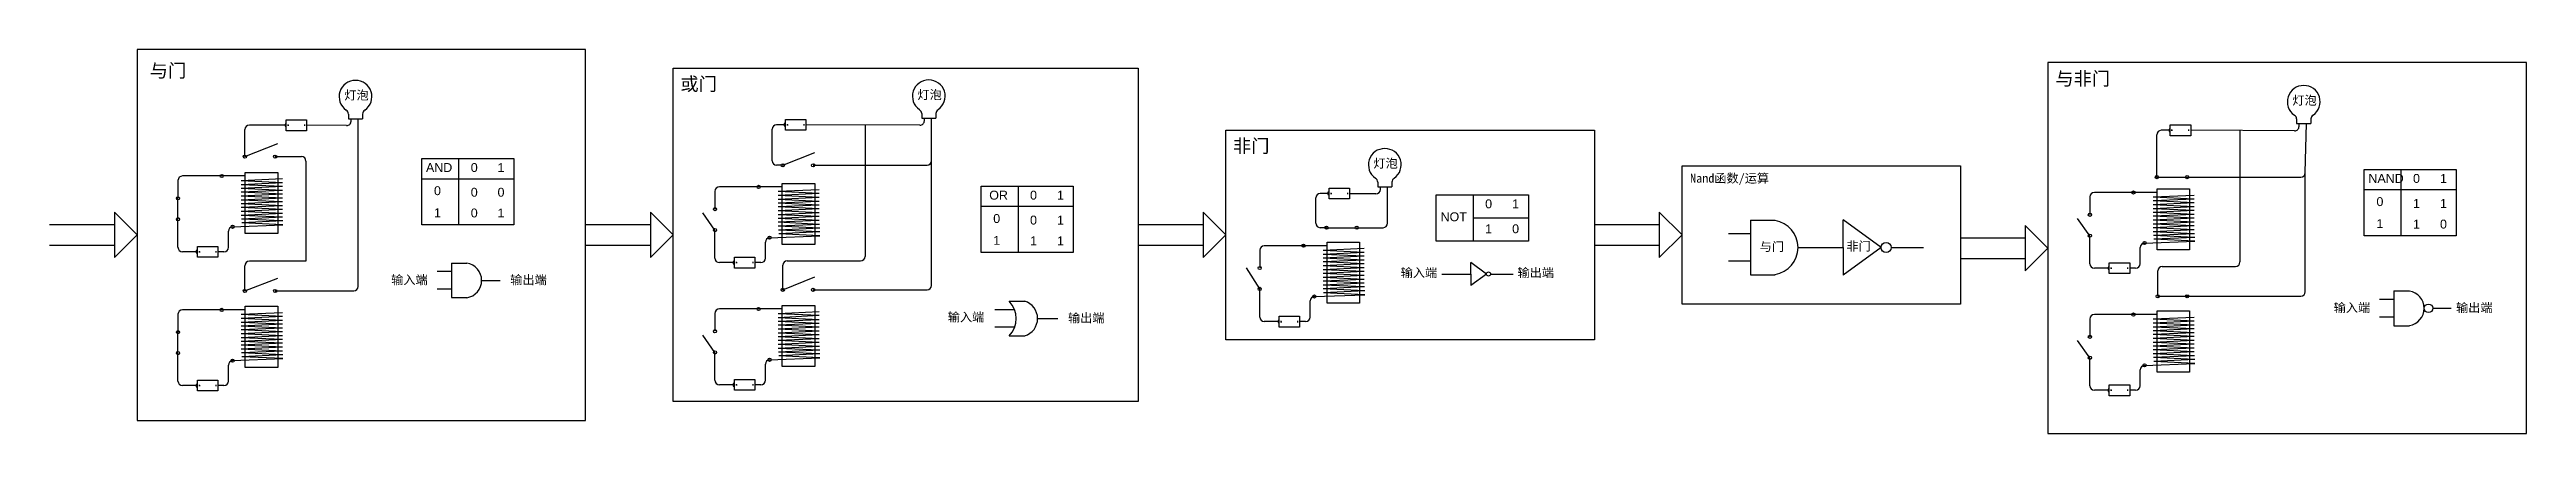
# Model space of a CAD drawing. Header units: inches. Extents: x -6 to 965, y -428 to -142.
# Drawn here: x 136.8 to 247.9, y -176.9 to -159.7 of the extents above; entities that cross this region are included whole.
import ezdxf

# ---------------------------------------------------------------- set-up
doc = ezdxf.new("R2010")
doc.units = ezdxf.units.IN
doc.header["$MEASUREMENT"] = 0
doc.styles.get("Standard").update_dxf_attribs({"font": 'arial.ttf'})

msp = doc.modelspace()

# ---------------------------------------------------------------- texts
at = {"attachment_point": 1}
for s, width, gutter_width, heights, insert, char_height in [('{\\fSimSun|b0|i0|c134|p2;与门}', 8.2197, 0, [0.768], (141.32, -160.33), 0.6), ('{\\fSimSun|b0|i0|c134|p2;或门}', 8.2197, 0, [0.768], (165.12, -160.93), 0.6), ('{\\fSimSun|b0|i0|c134|p2;与非门}', 8.2197, 0, [0.768], (226.78, -160.69), 0.6), ('{\\fSimSun|b0|i0|c134|p2;灯泡}', 1.7021, 1, [0], (150.05, -161.53), 0.4), ('{\\fSimSun|b0|i0|c134|p2;灯泡}', 1.7021, 1, [0], (175.75, -161.51), 0.4), ('{\\fSimSun|b0|i0|c134|p2;灯泡}', 1.7021, 1, [0], (237.41, -161.76), 0.4), ('{\\fSimSun|b0|i0|c134|p2;非门}', 8.2197, 0, [0.768], (189.9, -163.71), 0.6), ('AND', 3.9316, 1, [0], (153.71, -164.78), 0.4), ('0', 3.9316, 1, [0], (155.72, -164.78), 0.4), ('1', 3.9316, 1, [0], (156.92, -164.78), 0.4), ('{\\fSimSun|b0|i0|c134|p2;灯泡}', 1.7021, 1, [0], (196.2, -164.59), 0.4), ('{\\fSimSun|b0|i0|c134|p2;Nand函数/运算}', 4.588, 1, [0], (210.4, -165.26), 0.4), ('NAND', 3.9316, 1, [0], (240.82, -165.27), 0.4), ('0', 3.9316, 1, [0], (242.82, -165.27), 0.4), ('1', 3.9316, 1, [0], (244.03, -165.27), 0.4), ('0', 3.9316, 1, [0], (154.07, -165.82), 0.4), ('0', 3.9316, 1, [0], (155.72, -165.89), 0.4), ('0', 3.9316, 1, [0], (156.92, -165.89), 0.4), ('OR', 3.9316, 1, [0], (178.97, -166.02), 0.4), ('0', 3.9316, 1, [0], (180.8, -166.02), 0.4), ('1', 3.9316, 1, [0], (182.01, -166.02), 0.4), ('0', 3.9316, 1, [0], (201.21, -166.41), 0.4), ('1', 3.9316, 1, [0], (202.42, -166.41), 0.4), ('0', 3.9316, 1, [0], (241.18, -166.31), 0.4), ('1', 3.9316, 1, [0], (242.82, -166.39), 0.4), ('1', 3.9316, 1, [0], (244.03, -166.39), 0.4), ('1', 3.9316, 1, [0], (154.07, -166.81), 0.4), ('0', 3.9316, 1, [0], (155.72, -166.82), 0.4), ('1', 3.9316, 1, [0], (156.92, -166.82), 0.4), ('0', 3.9316, 1, [0], (179.15, -167.07), 0.4), ('0', 3.9316, 1, [0], (180.8, -167.14), 0.4), ('1', 3.9316, 1, [0], (182.01, -167.14), 0.4), ('NOT', 3.9316, 1, [0], (199.21, -166.99), 0.4), ('1', 3.9316, 1, [0], (201.21, -167.53), 0.4), ('0', 3.9316, 1, [0], (202.42, -167.53), 0.4), ('1', 3.9316, 1, [0], (241.18, -167.3), 0.4), ('1', 3.9316, 1, [0], (242.82, -167.32), 0.4), ('0', 3.9316, 1, [0], (244.03, -167.32), 0.4), ('1', 3.9316, 1, [0], (179.15, -168.05), 0.4), ('1', 3.9316, 1, [0], (180.8, -168.07), 0.4), ('1', 3.9316, 1, [0], (182.01, -168.07), 0.4), ('{\\fSimSun|b0|i0|c134|p2;与门}', 1.7021, 1, [0], (213.52, -168.33), 0.4), ('{\\fSimSun|b0|i0|c134|p2;非门}', 1.7021, 1, [0], (217.41, -168.31), 0.4), ('{\\fSimSun|b0|i0|c134|p2;输入端}', 3.9316, 1, [0], (152.15, -169.82), 0.4), ('{\\fSimSun|b0|i0|c134|p2;输出端}', 3.9316, 1, [0], (157.49, -169.82), 0.4), ('{\\fSimSun|b0|i0|c134|p2;输入端}', 3.9316, 1, [0], (197.42, -169.5), 0.4), ('{\\fSimSun|b0|i0|c134|p2;输出端}', 3.9316, 1, [0], (202.66, -169.5), 0.4), ('{\\fSimSun|b0|i0|c134|p2;输入端}', 3.9316, 1, [0], (239.26, -171.07), 0.4), ('{\\fSimSun|b0|i0|c134|p2;输出端}', 3.9316, 1, [0], (244.75, -171.07), 0.4), ('{\\fSimSun|b0|i0|c134|p2;输入端}', 3.9316, 1, [0], (177.11, -171.49), 0.4), ('{\\fSimSun|b0|i0|c134|p2;输出端}', 3.9316, 1, [0], (182.5, -171.53), 0.4)]:
    msp.add_mtext_dynamic_manual_height_columns(s, width=width, gutter_width=gutter_width, heights=heights, dxfattribs=dict(at, insert=insert, char_height=char_height))

# ---------------------------------------------------------------- linework, layer by layer
at = {"color": 85, "true_color": 0x58ba48}
for p, q in [((145.59, -164.49), (145.59, -163.28)), ((147.39, -163.08), (145.79, -163.08)), ((150.15, -163.1), (148.36, -163.08)), ((150.35, -162.9), (150.35, -162.79)), ((150.67, -170.32), (150.67, -162.79)), ((169.23, -164.68), (169.23, -163.26)), ((169.78, -163.06), (169.43, -163.06)), ((175.86, -163.08), (170.75, -163.06)), ((176.06, -162.88), (176.06, -162.77)), ((176.38, -164.68), (176.38, -162.77)), ((237.71, -163.13), (237.71, -163.01)), ((237.99, -165.21), (238.04, -163.01)), ((231.33, -165.41), (231.33, -163.51)), ((231.88, -163.31), (231.53, -163.31)), ((237.51, -163.33), (232.85, -163.31)), ((146.95, -164.49), (148.13, -164.49)), ((148.33, -164.69), (148.33, -169.19)), ((169.71, -164.88), (169.43, -164.88)), ((171.07, -164.88), (176.18, -164.88)), ((232.69, -165.41), (237.79, -165.41)), ((136.83, -167.54), (139.74, -167.54)), ((140.76, -168), (139.74, -166.99)), ((139.74, -166.99), (139.74, -169.02)), ((160.87, -167.54), (163.78, -167.54)), ((164.79, -168), (163.78, -166.99)), ((163.78, -166.99), (163.78, -169.02)), ((185.65, -167.54), (188.56, -167.54)), ((189.58, -168), (188.56, -166.99)), ((188.56, -166.99), (188.56, -169.02)), ((194.09, -167.68), (195.45, -167.68)), ((206.11, -167.54), (209.02, -167.54)), ((210.04, -168), (209.02, -166.99)), ((209.02, -166.99), (209.02, -169.02)), ((226.45, -168.6), (225.43, -167.58)), ((225.43, -167.58), (225.43, -169.61)), ((136.83, -168.47), (139.74, -168.47)), ((140.76, -168), (139.74, -169.02)), ((160.87, -168.47), (163.78, -168.47)), ((164.79, -168), (163.78, -169.02)), ((185.65, -168.47), (188.56, -168.47)), ((189.58, -168), (188.56, -169.02)), ((206.11, -168.47), (209.02, -168.47)), ((210.04, -168), (209.02, -169.02)), ((222.52, -168.13), (225.43, -168.13)), ((226.45, -168.6), (225.43, -169.61)), ((145.59, -170.52), (145.59, -169.39)), ((148.33, -169.19), (145.79, -169.19)), ((222.52, -169.06), (225.43, -169.06)), ((146.95, -170.52), (150.47, -170.52))]:
    msp.add_line(p, q, dxfattribs=at)
for p, q in [((147.5, -163.08), (147.56, -163.08)), ((147.53, -163.11), (147.53, -163.05)), ((148.28, -163.11), (148.28, -163.05)), ((150.23, -162.58), (150.23, -162.79)), ((150.23, -162.79), (150.87, -162.79)), ((150.87, -162.58), (150.87, -162.79)), ((169.89, -163.06), (169.95, -163.06)), ((169.92, -163.09), (169.92, -163.03)), ((170.67, -163.09), (170.67, -163.03)), ((175.94, -162.56), (175.94, -162.77)), ((175.94, -162.77), (176.58, -162.77)), ((176.58, -162.56), (176.58, -162.77)), ((232.01, -163.34), (232.01, -163.28)), ((232.76, -163.34), (232.76, -163.28)), ((237.6, -162.8), (237.6, -163.01)), ((237.6, -163.01), (238.24, -163.01)), ((238.24, -162.8), (238.24, -163.01)), ((145.59, -164.49), (147.07, -163.9)), ((231.98, -163.31), (232.04, -163.31)), ((145.6, -165.36), (142.79, -165.36)), ((147.27, -165.49), (145.43, -165.58)), ((153.53, -165.48), (157.65, -165.48)), ((155.17, -164.57), (155.17, -167.55)), ((231.33, -165.41), (232.69, -165.41)), ((242.28, -165.07), (242.28, -168.04)), ((142.59, -165.56), (142.59, -166.36)), ((142.59, -167.3), (142.59, -166.36)), ((147.27, -165.66), (145.43, -165.58)), ((147.27, -165.66), (145.43, -165.75)), ((147.27, -165.83), (145.43, -165.75)), ((147.27, -165.83), (145.43, -165.92)), ((147.27, -166.01), (145.43, -165.92)), ((147.27, -166.01), (145.43, -166.09)), ((147.27, -166.18), (145.43, -166.09)), ((147.27, -166.18), (145.43, -166.26)), ((147.27, -166.35), (145.43, -166.26)), ((147.27, -166.35), (145.43, -166.44)), ((147.27, -166.52), (145.43, -166.44)), ((147.27, -166.52), (145.43, -166.61)), ((147.27, -166.7), (145.43, -166.61)), ((166.67, -166.05), (166.67, -166.85)), ((169.68, -165.85), (166.87, -165.85)), ((171.35, -165.98), (169.51, -166.06)), ((171.35, -166.15), (169.51, -166.06)), ((171.35, -166.15), (169.51, -166.24)), ((171.35, -166.32), (169.51, -166.24)), ((171.35, -166.32), (169.51, -166.41)), ((171.35, -166.5), (169.51, -166.41)), ((171.35, -166.5), (169.51, -166.58)), ((171.35, -166.67), (169.51, -166.58)), ((180.26, -165.82), (180.26, -168.79)), ((193.61, -167.48), (193.61, -166.34)), ((194.16, -166.14), (193.81, -166.14)), ((194.27, -166.14), (194.33, -166.14)), ((194.3, -166.17), (194.3, -166.11)), ((195.05, -166.17), (195.05, -166.11)), ((196.31, -166.16), (195.13, -166.16)), ((196.39, -165.64), (196.39, -165.85)), ((196.39, -165.85), (197.03, -165.85)), ((196.51, -165.96), (196.51, -165.85)), ((196.83, -167.48), (196.83, -165.85)), ((197.03, -165.64), (197.03, -165.85)), ((200.67, -166.2), (200.67, -168.28)), ((228.33, -166.3), (228.33, -167.1)), ((231.34, -166.1), (228.53, -166.1)), ((233.01, -166.23), (231.16, -166.31)), ((233.01, -166.4), (231.16, -166.31)), ((233.01, -166.4), (231.16, -166.48)), ((233.01, -166.57), (231.16, -166.48)), ((233.01, -166.57), (231.16, -166.66)), ((240.63, -165.97), (244.76, -165.97)), ((142.59, -168.56), (142.59, -167.3)), ((145.04, -167.64), (147.29, -167.55)), ((147.27, -166.7), (145.43, -166.78)), ((147.27, -166.87), (145.43, -166.78)), ((147.27, -166.87), (145.43, -166.95)), ((147.27, -167.04), (145.43, -166.95)), ((147.28, -167.04), (145.43, -167.13)), ((147.28, -167.21), (145.43, -167.13)), ((147.28, -167.21), (145.44, -167.3)), ((147.28, -167.38), (145.44, -167.3)), ((147.29, -167.38), (145.45, -167.47)), ((147.29, -167.55), (145.45, -167.47)), ((166.67, -167.79), (166.13, -167.02)), ((171.35, -166.67), (169.51, -166.75)), ((171.35, -166.84), (169.51, -166.75)), ((171.35, -166.84), (169.51, -166.93)), ((171.35, -167.01), (169.51, -166.93)), ((171.35, -167.01), (169.51, -167.1)), ((171.35, -167.18), (169.51, -167.1)), ((171.35, -167.18), (169.51, -167.27)), ((171.35, -167.36), (169.51, -167.27)), ((171.35, -167.36), (169.51, -167.44)), ((171.35, -167.53), (169.51, -167.44)), ((171.36, -167.53), (169.51, -167.61)), ((171.36, -167.7), (169.51, -167.61)), ((171.37, -167.7), (169.52, -167.79)), ((178.61, -166.72), (182.74, -166.72)), ((194.09, -167.68), (193.81, -167.68)), ((195.45, -167.68), (196.63, -167.68)), ((200.67, -167.24), (203.15, -167.24)), ((213.11, -167.35), (213.11, -169.79)), ((213.11, -167.35), (214.21, -167.35)), ((217.26, -168.57), (217.26, -167.33)), ((218.97, -168.57), (217.26, -167.33)), ((228.33, -168.04), (227.78, -167.27)), ((233.01, -166.74), (231.16, -166.66)), ((233.01, -166.74), (231.16, -166.83)), ((233.01, -166.91), (231.16, -166.83)), ((233.01, -166.91), (231.16, -167)), ((233.01, -167.09), (231.16, -167)), ((233.01, -167.09), (231.16, -167.17)), ((233.01, -167.26), (231.16, -167.17)), ((233.01, -167.26), (231.16, -167.34)), ((233.01, -167.43), (231.16, -167.34)), ((233.01, -167.43), (231.16, -167.52)), ((233.01, -167.6), (231.16, -167.52)), ((233.01, -167.6), (231.16, -167.69)), ((233.01, -167.78), (231.16, -167.69)), ((143.41, -168.76), (142.79, -168.76)), ((143.52, -168.77), (143.58, -168.77)), ((143.55, -168.8), (143.55, -168.73)), ((144.3, -168.8), (144.3, -168.73)), ((144.65, -168.76), (144.38, -168.76)), ((144.85, -168.56), (144.85, -167.84)), ((166.67, -169.05), (166.67, -167.79)), ((168.93, -169.05), (168.93, -168.33)), ((169.12, -168.13), (171.37, -168.04)), ((171.37, -167.87), (169.52, -167.79)), ((171.37, -167.87), (169.53, -167.96)), ((171.37, -168.04), (169.53, -167.96)), ((191.1, -168.69), (191.1, -169.49)), ((194.12, -168.49), (191.3, -168.49)), ((195.78, -168.62), (193.94, -168.71)), ((195.78, -168.79), (193.94, -168.71)), ((195.78, -168.79), (193.94, -168.88)), ((213.11, -167.96), (212.12, -167.96)), ((215.25, -168.57), (217.26, -168.57)), ((217.26, -168.57), (217.26, -169.81)), ((218.97, -168.57), (217.26, -169.81)), ((219.41, -168.57), (220.86, -168.57)), ((228.33, -169.3), (228.33, -168.04)), ((230.58, -169.3), (230.58, -168.57)), ((230.78, -168.37), (233.03, -168.29)), ((233.01, -167.77), (231.17, -167.86)), ((233.01, -167.95), (231.17, -167.86)), ((233.02, -167.95), (231.18, -168.03)), ((233.02, -168.12), (231.18, -168.03)), ((233.03, -168.12), (231.19, -168.2)), ((233.03, -168.29), (231.19, -168.2)), ((145.59, -170.52), (147.07, -169.94)), ((154.85, -169.65), (154.21, -169.65)), ((154.85, -169.27), (154.85, -170.82)), ((154.85, -169.27), (155.55, -169.27)), ((167.49, -169.25), (166.87, -169.25)), ((167.6, -169.25), (167.66, -169.25)), ((167.63, -169.28), (167.63, -169.22)), ((168.38, -169.28), (168.38, -169.22)), ((168.73, -169.25), (168.46, -169.25)), ((191.1, -170.43), (190.51, -169.49)), ((195.78, -168.96), (193.94, -168.88)), ((195.78, -168.96), (193.94, -169.05)), ((195.78, -169.14), (193.94, -169.05)), ((195.78, -169.14), (193.94, -169.22)), ((195.78, -169.31), (193.94, -169.22)), ((195.78, -169.31), (193.94, -169.39)), ((195.78, -169.48), (193.94, -169.39)), ((195.78, -169.48), (193.94, -169.57)), ((195.78, -169.65), (193.94, -169.57)), ((195.78, -169.65), (193.94, -169.74)), ((195.78, -169.83), (193.94, -169.74)), ((195.78, -169.83), (193.94, -169.91)), ((195.78, -170), (193.94, -169.91)), ((199.27, -169.76), (200.56, -169.76)), ((200.56, -169.76), (200.56, -169.25)), ((201.27, -169.76), (200.56, -169.25)), ((200.56, -169.76), (200.56, -170.27)), ((201.27, -169.76), (200.56, -170.27)), ((201.45, -169.76), (202.46, -169.76)), ((213.11, -169.18), (212.12, -169.18)), ((213.11, -169.79), (214.21, -169.79)), ((229.15, -169.5), (228.53, -169.5)), ((229.25, -169.5), (229.31, -169.5)), ((229.28, -169.53), (229.28, -169.47)), ((230.03, -169.53), (230.03, -169.47)), ((230.38, -169.5), (230.12, -169.5)), ((154.85, -170.44), (154.21, -170.44)), ((154.85, -170.82), (155.55, -170.82)), ((156.21, -170.05), (157.04, -170.05)), ((179.86, -170.98), (180.56, -170.98)), ((191.1, -171.69), (191.1, -170.43)), ((193.36, -171.69), (193.36, -170.97)), ((193.55, -170.77), (195.81, -170.69)), ((195.78, -170), (193.94, -170.08)), ((195.78, -170.17), (193.94, -170.08)), ((195.79, -170.17), (193.95, -170.26)), ((195.79, -170.34), (193.95, -170.26)), ((195.8, -170.34), (193.95, -170.43)), ((195.8, -170.51), (193.95, -170.43)), ((195.81, -170.51), (193.96, -170.6)), ((195.81, -170.69), (193.96, -170.6)), ((231.37, -170.76), (232.69, -170.76)), ((241.96, -170.91), (241.32, -170.91)), ((241.96, -170.52), (241.96, -172.08)), ((241.96, -170.52), (242.66, -170.52)), ((142.59, -171.57), (142.59, -172.37)), ((145.6, -171.37), (142.79, -171.37)), ((147.27, -171.5), (145.43, -171.58)), ((147.27, -171.67), (145.43, -171.58)), ((147.27, -171.67), (145.43, -171.76)), ((147.27, -171.84), (145.43, -171.76)), ((147.27, -171.84), (145.43, -171.93)), ((147.27, -172.01), (145.43, -171.93)), ((147.27, -172.01), (145.43, -172.1)), ((147.27, -172.19), (145.43, -172.1)), ((166.67, -171.53), (166.67, -172.33)), ((169.68, -171.33), (166.87, -171.33)), ((171.35, -171.46), (169.51, -171.55)), ((171.35, -171.63), (169.51, -171.55)), ((171.35, -171.63), (169.51, -171.72)), ((171.35, -171.81), (169.51, -171.72)), ((171.35, -171.81), (169.51, -171.89)), ((171.35, -171.98), (169.51, -171.89)), ((171.35, -171.98), (169.51, -172.06)), ((171.35, -172.15), (169.51, -172.06)), ((171.35, -172.15), (169.51, -172.24)), ((180.11, -171.37), (179.22, -171.37)), ((180.11, -172.15), (179.22, -172.15)), ((181.14, -171.76), (182.04, -171.76)), ((191.92, -171.89), (191.3, -171.89)), ((192.03, -171.9), (192.09, -171.9)), ((192.06, -171.93), (192.06, -171.86)), ((192.81, -171.93), (192.81, -171.86)), ((193.16, -171.89), (192.89, -171.89)), ((228.33, -171.78), (228.33, -172.58)), ((231.34, -171.58), (228.53, -171.58)), ((233.01, -171.71), (231.16, -171.79)), ((233.01, -171.88), (231.16, -171.79)), ((233.01, -171.88), (231.16, -171.97)), ((233.01, -172.05), (231.16, -171.97)), ((233.01, -172.05), (231.16, -172.14)), ((233.01, -172.22), (231.16, -172.14)), ((241.96, -171.69), (241.32, -171.69)), ((241.96, -172.08), (242.66, -172.08)), ((243.7, -171.3), (244.53, -171.3)), ((142.59, -173.31), (142.59, -172.37)), ((147.27, -172.19), (145.43, -172.27)), ((147.27, -172.36), (145.43, -172.27)), ((147.27, -172.36), (145.43, -172.44)), ((147.27, -172.53), (145.43, -172.44)), ((147.27, -172.53), (145.43, -172.62)), ((147.27, -172.7), (145.43, -172.62)), ((147.27, -172.7), (145.43, -172.79)), ((147.27, -172.87), (145.43, -172.79)), ((147.27, -172.87), (145.43, -172.96)), ((147.27, -173.05), (145.43, -172.96)), ((147.28, -173.05), (145.43, -173.13)), ((147.28, -173.22), (145.43, -173.13)), ((147.28, -173.22), (145.44, -173.3)), ((166.67, -173.28), (166.13, -172.51)), ((166.67, -174.53), (166.67, -173.28)), ((171.35, -172.32), (169.51, -172.24)), ((171.35, -172.32), (169.51, -172.41)), ((171.35, -172.49), (169.51, -172.41)), ((171.35, -172.49), (169.51, -172.58)), ((171.35, -172.67), (169.51, -172.58)), ((171.35, -172.67), (169.51, -172.75)), ((171.35, -172.84), (169.51, -172.75)), ((171.35, -172.84), (169.51, -172.92)), ((171.35, -173.01), (169.51, -172.92)), ((171.36, -173.01), (169.51, -173.1)), ((171.36, -173.18), (169.51, -173.1)), ((171.37, -173.18), (169.52, -173.27)), ((171.37, -173.35), (169.52, -173.27)), ((179.86, -172.53), (180.56, -172.53)), ((228.33, -173.52), (227.78, -172.75)), ((233.01, -172.22), (231.16, -172.31)), ((233.01, -172.4), (231.16, -172.31)), ((233.01, -172.4), (231.16, -172.48)), ((233.01, -172.57), (231.16, -172.48)), ((233.01, -172.57), (231.16, -172.65)), ((233.01, -172.74), (231.16, -172.65)), ((233.01, -172.74), (231.16, -172.83)), ((233.01, -172.91), (231.16, -172.83)), ((233.01, -172.91), (231.16, -173)), ((233.01, -173.09), (231.16, -173)), ((233.01, -173.09), (231.16, -173.17)), ((233.01, -173.26), (231.16, -173.17)), ((233.01, -173.26), (231.17, -173.34)), ((142.59, -174.57), (142.59, -173.31)), ((144.85, -174.57), (144.85, -173.85)), ((145.04, -173.65), (147.29, -173.56)), ((147.28, -173.39), (145.44, -173.3)), ((147.29, -173.39), (145.45, -173.48)), ((147.29, -173.56), (145.45, -173.48)), ((168.93, -174.53), (168.93, -173.81)), ((169.12, -173.61), (171.37, -173.53)), ((171.37, -173.35), (169.53, -173.44)), ((171.37, -173.53), (169.53, -173.44)), ((228.33, -174.78), (228.33, -173.52)), ((230.58, -174.78), (230.58, -174.06)), ((230.78, -173.86), (233.03, -173.77)), ((233.01, -173.43), (231.17, -173.34)), ((233.02, -173.43), (231.18, -173.51)), ((233.02, -173.6), (231.18, -173.51)), ((233.03, -173.6), (231.19, -173.69)), ((233.03, -173.77), (231.19, -173.69)), ((143.41, -174.77), (142.79, -174.77)), ((143.52, -174.77), (143.58, -174.77)), ((143.55, -174.8), (143.55, -174.74)), ((144.3, -174.8), (144.3, -174.74)), ((144.65, -174.77), (144.38, -174.77)), ((167.49, -174.73), (166.87, -174.73)), ((167.6, -174.74), (167.66, -174.74)), ((167.63, -174.77), (167.63, -174.7)), ((168.38, -174.77), (168.38, -174.7)), ((168.73, -174.73), (168.46, -174.73)), ((229.15, -174.98), (228.53, -174.98)), ((229.25, -174.98), (229.31, -174.98)), ((229.28, -175.01), (229.28, -174.95)), ((230.03, -175.01), (230.03, -174.95)), ((230.38, -174.98), (230.12, -174.98))]:
    msp.add_line(p, q)
at = {"color": 1}
for p, q in [((173.4, -163.07), (173.4, -168.97)), ((235.06, -163.32), (235.06, -169.22)), ((176.38, -170.27), (176.38, -164.68)), ((237.99, -170.56), (237.99, -165.21)), ((169.71, -170.47), (169.71, -169.37)), ((169.91, -169.17), (173.2, -169.17)), ((231.37, -170.76), (231.37, -169.62)), ((231.57, -169.42), (234.86, -169.42)), ((171.07, -170.47), (176.18, -170.47)), ((232.69, -170.76), (237.79, -170.76))]:
    msp.add_line(p, q, dxfattribs=at)
at = {"color": 7, "true_color": 0xffffff}
for p, q in [((169.71, -164.88), (171.15, -164.3)), ((169.71, -170.47), (171.15, -169.88))]:
    msp.add_line(p, q, dxfattribs=at)
for points in [[(140.76, -176.33), (160.87, -176.33), (160.87, -159.68), (140.76, -159.68)], [(164.79, -160.52), (185.65, -160.52), (185.65, -175.49), (164.79, -175.49)], [(226.45, -176.92), (247.91, -176.92), (247.91, -160.27), (226.45, -160.27)], [(147.44, -163.13), (147.44, -163.03), (147.39, -163.03), (147.39, -163.13)], [(147.44, -163.33), (147.44, -162.84), (148.36, -162.84), (148.36, -163.33)], [(169.83, -163.11), (169.83, -163.01), (169.78, -163.01), (169.78, -163.11)], [(169.83, -163.3), (169.83, -162.82), (170.75, -162.82), (170.75, -163.3)], [(231.93, -163.36), (231.93, -163.26), (231.88, -163.26), (231.88, -163.36)], [(231.93, -163.55), (231.93, -163.06), (232.85, -163.06), (232.85, -163.55)], [(189.58, -163.3), (206.11, -163.3), (206.11, -172.71), (189.58, -172.71)], [(145.6, -165.2), (147.07, -165.2), (147.07, -167.94), (145.6, -167.94)], [(153.53, -164.57), (157.65, -164.57), (157.65, -167.55), (153.53, -167.55)], [(210.04, -164.9), (222.52, -164.9), (222.52, -171.11), (210.04, -171.11)], [(240.63, -165.07), (244.76, -165.07), (244.76, -168.04), (240.63, -168.04)], [(169.68, -165.69), (171.15, -165.69), (171.15, -168.43), (169.68, -168.43)], [(178.61, -165.82), (182.74, -165.82), (182.74, -168.79), (178.61, -168.79)], [(194.21, -166.19), (194.21, -166.09), (194.16, -166.09), (194.16, -166.19)], [(194.21, -166.39), (194.21, -165.9), (195.13, -165.9), (195.13, -166.39)], [(199.02, -166.2), (203.15, -166.2), (203.15, -168.28), (199.02, -168.28)], [(231.34, -165.93), (232.8, -165.93), (232.8, -168.68), (231.34, -168.68)], [(143.46, -168.81), (143.46, -168.71), (143.41, -168.71), (143.41, -168.81)], [(143.46, -169.01), (143.46, -168.52), (144.38, -168.52), (144.38, -169.01)], [(194.12, -168.33), (195.58, -168.33), (195.58, -171.07), (194.12, -171.07)], [(167.54, -169.3), (167.54, -169.2), (167.49, -169.2), (167.49, -169.3)], [(167.54, -169.5), (167.54, -169.01), (168.46, -169.01), (168.46, -169.5)], [(229.2, -169.55), (229.2, -169.45), (229.15, -169.45), (229.15, -169.55)], [(229.2, -169.74), (229.2, -169.26), (230.12, -169.26), (230.12, -169.74)], [(145.6, -171.2), (147.07, -171.2), (147.07, -173.95), (145.6, -173.95)], [(169.68, -171.17), (171.15, -171.17), (171.15, -173.91), (169.68, -173.91)], [(191.97, -171.94), (191.97, -171.84), (191.92, -171.84), (191.92, -171.94)], [(191.97, -172.14), (191.97, -171.65), (192.89, -171.65), (192.89, -172.14)], [(231.34, -171.41), (232.8, -171.41), (232.8, -174.16), (231.34, -174.16)], [(143.46, -174.82), (143.46, -174.72), (143.41, -174.72), (143.41, -174.82)], [(143.46, -175.01), (143.46, -174.53), (144.38, -174.53), (144.38, -175.01)], [(167.54, -174.79), (167.54, -174.68), (167.49, -174.68), (167.49, -174.79)], [(167.54, -174.98), (167.54, -174.49), (168.46, -174.49), (168.46, -174.98)], [(229.2, -175.03), (229.2, -174.93), (229.15, -174.93), (229.15, -175.03)], [(229.2, -175.23), (229.2, -174.74), (230.12, -174.74), (230.12, -175.23)]]:
    msp.add_lwpolyline(points, close=True)
for centre, radius in [((144.55, -165.36), 0.0719), ((145.59, -164.49), 0.0719), ((146.95, -164.49), 0.0719), ((169.71, -164.88), 0.0719), ((171.07, -164.88), 0.0719), ((231.33, -165.41), 0.0719), ((232.69, -165.41), 0.0719), ((142.59, -166.36), 0.0719), ((168.63, -165.85), 0.0719), ((230.28, -166.1), 0.0719), ((142.59, -167.3), 0.0719), ((145.04, -167.64), 0.0719), ((166.67, -166.85), 0.0719), ((166.67, -167.79), 0.0719), ((228.33, -167.1), 0.0719), ((169.12, -168.13), 0.0719), ((193.06, -168.49), 0.0719), ((219.19, -168.57), 0.223), ((228.33, -168.04), 0.0719), ((230.78, -168.37), 0.0719), ((191.1, -169.49), 0.0719), ((201.36, -169.76), 0.0921), ((145.59, -170.52), 0.0719), ((146.95, -170.52), 0.0719), ((169.71, -170.47), 0.0719), ((171.07, -170.47), 0.0719), ((191.1, -170.43), 0.0719), ((193.55, -170.77), 0.0719), ((231.37, -170.76), 0.0719), ((232.69, -170.76), 0.0719), ((144.55, -171.37), 0.0719), ((168.63, -171.33), 0.0719), ((230.28, -171.58), 0.0719), ((243.51, -171.3), 0.193), ((142.59, -172.37), 0.0719), ((142.59, -173.31), 0.0719), ((166.67, -172.33), 0.0719), ((166.67, -173.28), 0.0719), ((228.33, -172.58), 0.0719), ((145.04, -173.65), 0.0719), ((169.12, -173.61), 0.0719), ((228.33, -173.52), 0.0719), ((230.78, -173.86), 0.0719)]:
    msp.add_circle(centre, radius)
at = {"color": 85, "true_color": 0x58ba48}
for centre in [(194.09, -167.68), (195.45, -167.68)]:
    msp.add_circle(centre, 0.0719, dxfattribs=at)
for centre, radius, start, end in [((176.26, -161.78), 0.734, 305.1664, 234.8336), ((150.55, -161.8), 0.734, 305.1664, 234.8336), ((237.92, -162.03), 0.734, 305.1664, 234.8336), ((150.03, -162.58), 0.2, 0, 61.0126), ((151.07, -162.58), 0.2, 118.9874, 180), ((175.74, -162.56), 0.2, 0, 61.0126), ((176.78, -162.56), 0.2, 118.9874, 180), ((237.4, -162.8), 0.2, 0, 61.0126), ((238.44, -162.8), 0.2, 118.9874, 180), ((196.71, -164.86), 0.734, 305.1664, 234.8336), ((142.79, -165.56), 0.2, 90, 180), ((196.19, -165.64), 0.2, 0, 61.0126), ((197.23, -165.64), 0.2, 118.9874, 180), ((166.87, -166.05), 0.2, 90, 180), ((193.81, -166.34), 0.2, 90, 180), ((196.31, -165.96), 0.2, 270, 0), ((228.53, -166.3), 0.2, 90, 180), ((145.05, -167.84), 0.2, 92.1248, 180), ((193.81, -167.48), 0.2, 180, 270), ((196.63, -167.48), 0.2, 270, 0), ((214.01, -168.57), 1.23, 279.2862, 80.7138), ((142.79, -168.56), 0.2, 180, 270), ((144.65, -168.56), 0.2, 270, 0), ((169.13, -168.33), 0.2, 92.1248, 180), ((191.3, -168.69), 0.2, 90, 180), ((230.78, -168.57), 0.2, 92.1248, 180), ((155.42, -170.05), 0.787, 279.2862, 80.7138), ((166.87, -169.05), 0.2, 180, 270), ((168.73, -169.05), 0.2, 270, 0), ((228.53, -169.3), 0.2, 180, 270), ((230.38, -169.3), 0.2, 270, 0), ((179.08, -171.76), 1.1, 315.0048, 44.9952), ((180.33, -171.76), 0.809, 286.3554, 73.6446), ((193.56, -170.97), 0.2, 92.1248, 180), ((242.53, -171.3), 0.787, 279.2862, 80.7138), ((142.79, -171.57), 0.2, 90, 180), ((166.87, -171.53), 0.2, 90, 180), ((191.3, -171.69), 0.2, 180, 270), ((193.16, -171.69), 0.2, 270, 0), ((228.53, -171.78), 0.2, 90, 180), ((145.05, -173.85), 0.2, 92.1248, 180), ((169.13, -173.81), 0.2, 92.1248, 180), ((230.78, -174.06), 0.2, 92.1248, 180), ((142.79, -174.57), 0.2, 180, 270), ((144.65, -174.57), 0.2, 270, 0), ((166.87, -174.53), 0.2, 180, 270), ((168.73, -174.53), 0.2, 270, 0), ((228.53, -174.78), 0.2, 180, 270), ((230.38, -174.78), 0.2, 270, 0)]:
    msp.add_arc(centre, radius, start, end)
for centre, start, end in [((145.79, -163.28), 90, 180), ((150.15, -162.9), 269.3571, 0), ((169.43, -163.26), 90, 180), ((175.86, -162.88), 269.7592, 0), ((237.51, -163.13), 269.7592, 0), ((231.53, -163.51), 90, 180), ((148.13, -164.69), 0, 90), ((169.43, -164.68), 180, 270), ((176.18, -164.68), 270, 0), ((237.79, -165.21), 270, 0), ((145.79, -169.39), 90, 180), ((150.47, -170.32), 270, 0)]:
    msp.add_arc(centre, 0.2, start, end, dxfattribs=at)
at = {"color": 1}
for centre, start, end in [((169.91, -169.37), 90, 180), ((173.2, -168.97), 270, 0), ((231.57, -169.62), 90, 180), ((234.86, -169.22), 270, 0), ((176.18, -170.27), 270, 0), ((237.79, -170.56), 270, 0)]:
    msp.add_arc(centre, 0.2, start, end, dxfattribs=at)

msp.set_redraw_order([(e.dxf.handle, doc.entitydb.next_handle()) for e in msp.query("TEXT MTEXT ATTDEF DIMENSION ARC_DIMENSION")])  # texts and dimensions are drawn at this point

doc.saveas('drawing.dxf')
